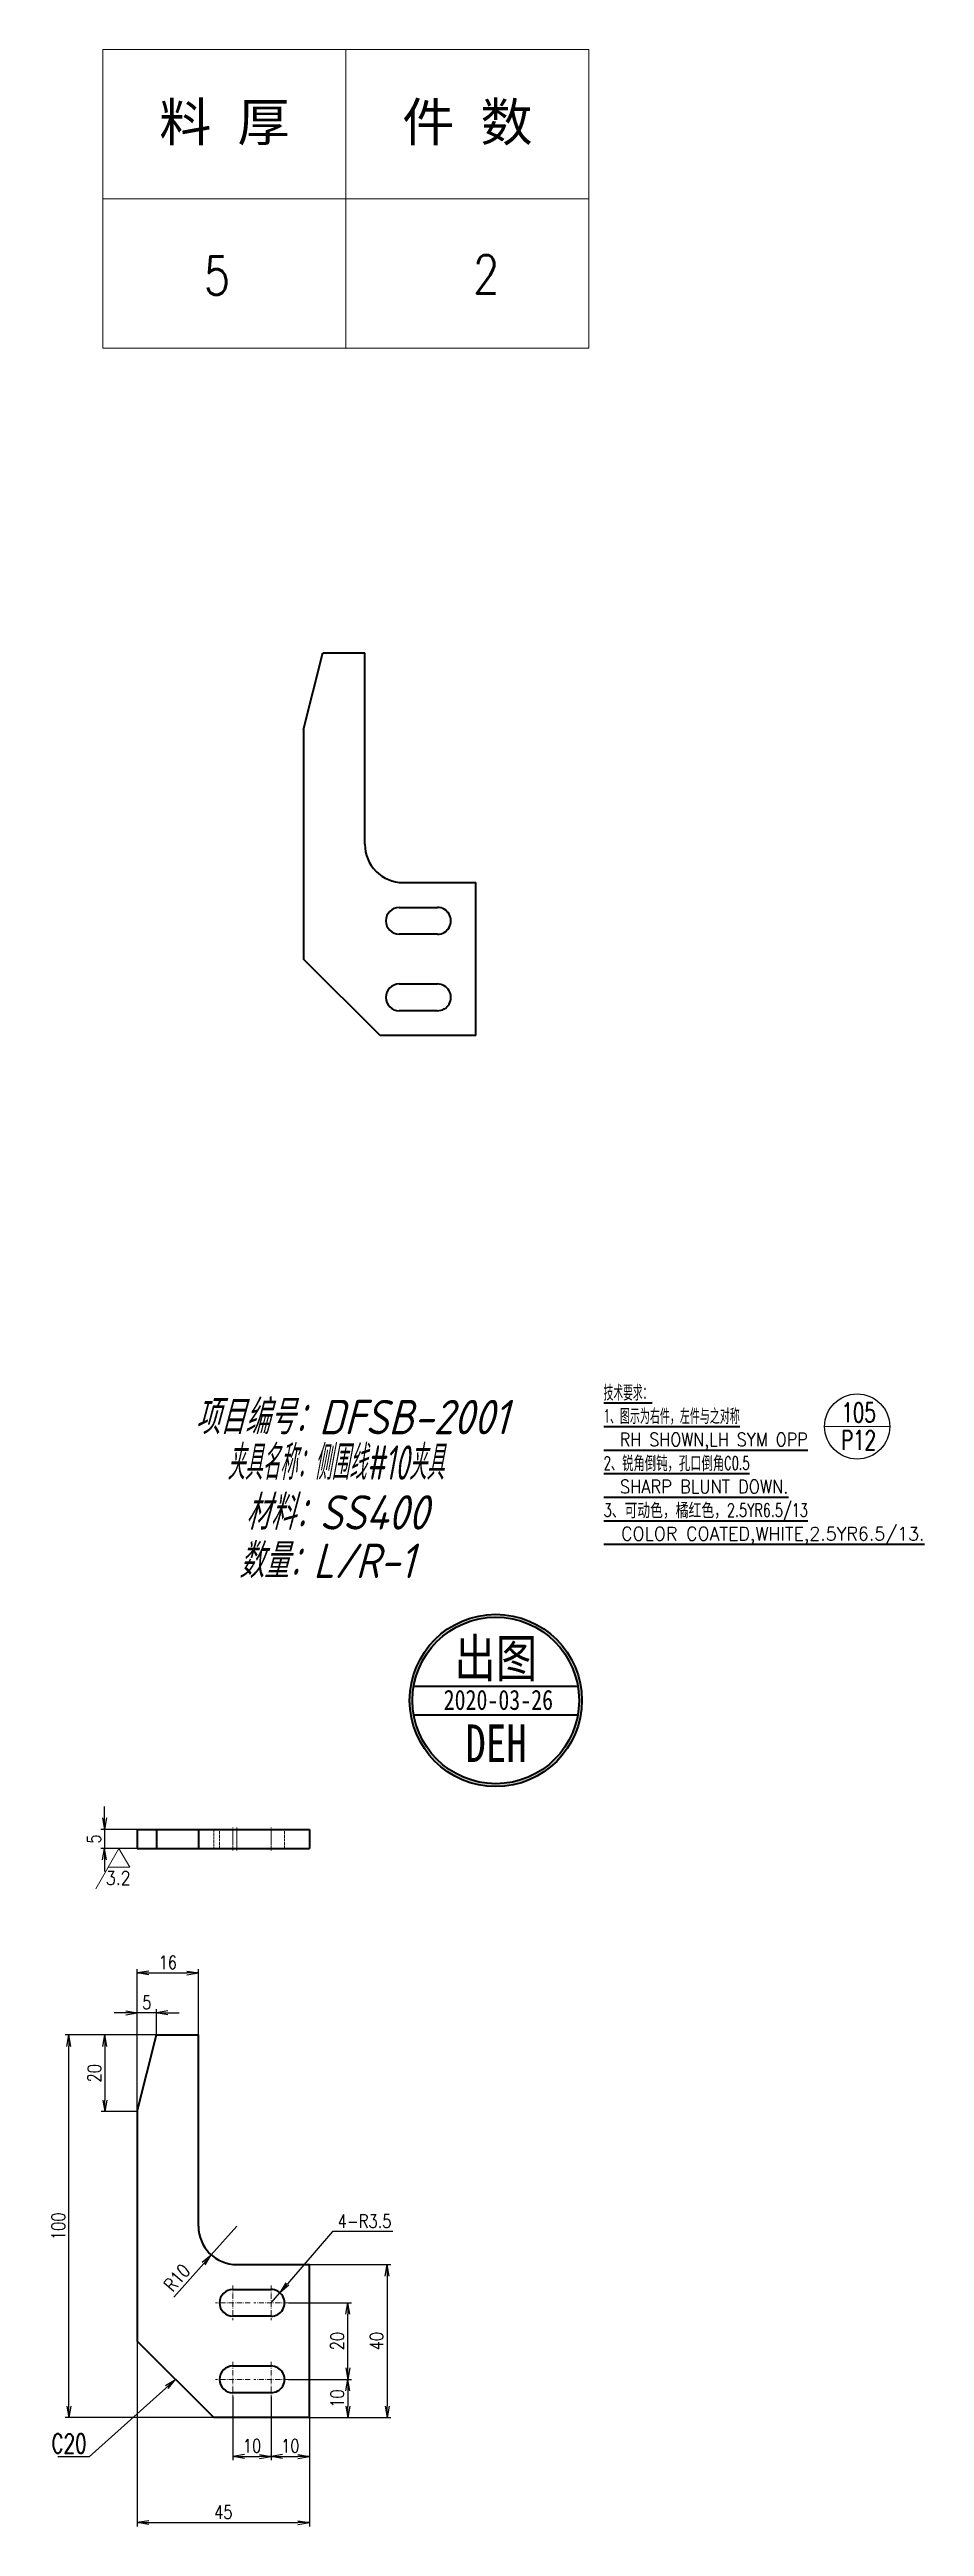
# Model space of a CAD drawing. Header units: millimetres. Extents: x 1333 to 259814012, y -67648877 to 19244933.
# Drawn here: x 47008 to 47237, y -62277 to -61630 of the extents above; entities that cross this region are included whole.
import ezdxf
from ezdxf.enums import TextEntityAlignment as Align

# ---------------------------------------------------------------- set-up
doc = ezdxf.new("R2010")
doc.units = ezdxf.units.MM
doc.header["$LTSCALE"] = 0.5
doc.linetypes.add('DASHDOT', pattern=[18.5, 12, -3, 0.5, -3])
doc.linetypes.add('DASHED', pattern=[15, 12, -3])
doc.layers.add('08', color=1, linetype='Continuous')
doc.layers.add('11', color=3, linetype='Continuous')
for name, color, linetype, lineweight in [('TEXT', 1, 'Continuous', 35), ('印章专用-出图', 1, 'Continuous', 80), ('材质&数量层', 1, 'Continuous', 9), ('标注线', 3, 'Continuous', 18)]:
    doc.layers.add(name, color=color, linetype=linetype, lineweight=lineweight)
doc.styles.add('DIM', font='romans.shx', dxfattribs={"width": 0.8, "bigfont": 'bigfont.shx'})
doc.styles.add('GB', font='gbeitc.shx', dxfattribs={"bigfont": 'gbcbig.shx'})
doc.styles.add('KAI', font='simplex.shx', dxfattribs={"width": 0.8, "bigfont": 'extfont.shx'})
doc.styles.get("Standard").update_dxf_attribs({"font": 'simplex.shx'})
doc.styles.add('国标', font='simfang.ttf', dxfattribs={"width": 0.8})
doc.dimstyles.new('KAI-1', dxfattribs={"dimtxt": 3.5, "dimasz": 3, "dimexe": 1, "dimexo": 0, "dimgap": 1, "dimtad": 1, "dimtoh": 1, "dimdsep": 46, "dimtxsty": 'KAI', "dimblk1": 'OPEN', "dimblk2": 'OPEN', "dimsah": 1, "dimcen": 0, "dimclrd": 7, "dimclre": 7, "dimclrt": 140, "dimaunit": 1, "dimazin": 2, "dimtfac": 0.7, "dimtix": 1, "dimtmove": 0, "dimatfit": 3, "dimldrblk": 'OPEN', "dimfxl": 0, "dimtvp": 1, "dimtolj": 2, "dimarcsym": 0})

msp = doc.modelspace()

# ---------------------------------------------------------------- texts
at = {"color": 3, "lineweight": 13}
for s, width, p, p2 in [('技术要求：', 0.918189, (47152.875, -61982.392), (47165.577, -61982.392)), ('1、图示为右件，左件与之对称', 0.878136, (47152.875, -61988.545), (47188.439, -61988.545)), ('  RH SHOWN,LH SYM OPP', 0.765743, (47152.875, -61994.699), (47206.222, -61994.699)), ('2、锐角倒钝，孔口倒角C0.5', 0.862751, (47152.875, -62000.852), (47190.98, -62000.852)), ('  SHARP BLUNT DOWN.', 0.776399, (47152.875, -62007.005), (47201.141, -62007.005)), ('3、可动色，橘红色，2.5YR6.5/13', 0.853548, (47152.875, -62013.158), (47206.222, -62013.158)), ('  COLOR COATED,WHITE,2.5YR6.5/13.', 0.845351, (47152.875, -62019.312), (47236.706, -62019.312))]:
    msp.add_text(s, height=3.5, dxfattribs=dict(at, width=width)).set_placement(p, p2, align=Align.FIT)
at = {"color": 3, "lineweight": 13, "width": 0.880907}
msp.add_text('3.2', height=3.5, rotation=0.000008, dxfattribs=at).set_placement((47022.765, -62109.264), (47029.225, -62109.264), align=Align.FIT)
at = {"layer": 'TEXT', "linetype": 'Continuous', "lineweight": 9, "width": 0.7}
for s, p in [('105', (47219.486, -61988.398)), ('P12', (47219.486, -61995.605))]:
    msp.add_text(s, height=5, dxfattribs=at).set_placement(p, align=Align.CENTER)
at = {"layer": 'TEXT', "color": 3, "linetype": 'Continuous', "lineweight": 9, "width": 0.7}
msp.add_text('C20', height=5, dxfattribs=at).set_placement((47013.153, -62257.776), align=Align.CENTER)
at = {"layer": '材质&数量层', "style": 'GB'}
for s, p in [('项目编号：DFSB-2001', (47087.003, -61986.585)), ('材料：SS400', (47083.105, -62011.525)), ('数量：L/R-1', (47080.461, -62024.189))]:
    msp.add_text(s, height=9, dxfattribs=at).set_placement(p, align=Align.MIDDLE)
at = {"layer": '材质&数量层', "style": 'GB', "width": 0.7}
msp.add_text('夹具名称：侧围线#10夹具', height=9, dxfattribs=at).set_placement((47082.771, -61998.497), align=Align.MIDDLE)

# ---------------------------------------------------------------- blocks, each defined once
blk = doc.blocks.new('_Open')
at = {"color": 0, "linetype": 'ByBlock', "lineweight": -2}
for p, q in [((-1, 0.17), (0, 0)), ((-1, -0.17), (0, 0)), ((0, 0), (-1, 0))]:
    blk.add_line(p, q, dxfattribs=at)
blk = doc.blocks.new('*D110')
at = {"layer": '08', "color": 7, "lineweight": -2, "transparency": 16777216}
for p, q in [((47075.97, -62208.53), (47097.27, -62208.53)), ((47096.27, -62211.53), (47096.27, -62245.53)), ((47075.97, -62248.53), (47097.27, -62248.53))]:
    blk.add_line(p, q, dxfattribs=at)
at = {"layer": 'Defpoints', "color": 0, "transparency": 16777216}
for p in [(47075.97, -62208.53), (47075.97, -62248.53), (47096.27, -62248.53)]:
    blk.add_point(p, dxfattribs=at)
at = {"layer": '08', "color": 7, "lineweight": -2, "transparency": 16777216, "xscale": 3, "yscale": 3, "zscale": 3}
for p, rotation in [((47096.27, -62208.53), 90), ((47096.27, -62248.53), 270)]:
    blk.add_blockref('_Open', p, dxfattribs=dict(at, rotation=rotation))
at = {"layer": '08', "color": 140, "transparency": 16777216, "insert": (47093.52, -62228.53), "char_height": 3.5, "attachment_point": 5, "rotation": 90, "style": 'KAI'}
blk.add_mtext('\\A2;40', dxfattribs=at)
blk = doc.blocks.new('*D111')
at = {"layer": '08', "color": 7, "lineweight": -2, "transparency": 16777216}
for p, q in [((47030.97, -62228.53), (47030.97, -62276.96)), ((47075.97, -62248.53), (47075.97, -62276.96)), ((47033.97, -62275.96), (47072.97, -62275.96))]:
    blk.add_line(p, q, dxfattribs=at)
at = {"layer": 'Defpoints', "color": 0, "transparency": 16777216}
for p in [(47030.97, -62228.53), (47075.97, -62248.53), (47075.97, -62275.96)]:
    blk.add_point(p, dxfattribs=at)
at = {"layer": '08', "color": 7, "lineweight": -2, "transparency": 16777216, "xscale": 3, "yscale": 3, "zscale": 3, "rotation": 180}
blk.add_blockref('_Open', (47030.97, -62275.96), dxfattribs=at)
at = {"layer": '08', "color": 7, "lineweight": -2, "transparency": 16777216, "xscale": 3, "yscale": 3, "zscale": 3}
blk.add_blockref('_Open', (47075.97, -62275.96), dxfattribs=at)
at = {"layer": '08', "color": 140, "transparency": 16777216, "insert": (47053.47, -62273.21), "char_height": 3.5, "attachment_point": 5, "style": 'KAI'}
blk.add_mtext('\\A2;45', dxfattribs=at)
blk = doc.blocks.new('*D112')
at = {"layer": '08', "color": 7, "lineweight": -2, "transparency": 16777216}
for p, q in [((47030.97, -62168.53), (47030.97, -62131.34)), ((47046.97, -62148.53), (47046.97, -62131.34)), ((47033.97, -62132.34), (47043.97, -62132.34))]:
    blk.add_line(p, q, dxfattribs=at)
at = {"layer": 'Defpoints', "color": 0, "transparency": 16777216}
for p in [(47046.97, -62132.34), (47046.97, -62148.53), (47030.97, -62168.53)]:
    blk.add_point(p, dxfattribs=at)
at = {"layer": '08', "color": 7, "lineweight": -2, "transparency": 16777216, "xscale": 3, "yscale": 3, "zscale": 3, "rotation": 180}
blk.add_blockref('_Open', (47030.97, -62132.34), dxfattribs=at)
at = {"layer": '08', "color": 7, "lineweight": -2, "transparency": 16777216, "xscale": 3, "yscale": 3, "zscale": 3}
blk.add_blockref('_Open', (47046.97, -62132.34), dxfattribs=at)
at = {"layer": '08', "color": 140, "transparency": 16777216, "insert": (47038.97, -62129.59), "char_height": 3.5, "attachment_point": 5, "style": 'KAI'}
blk.add_mtext('\\A2;16', dxfattribs=at)
blk = doc.blocks.new('*D113')
at = {"layer": '08', "color": 7, "lineweight": -2, "transparency": 16777216}
for p, q in [((47035.97, -62148.53), (47021.53, -62148.53)), ((47022.53, -62151.53), (47022.53, -62165.53)), ((47030.97, -62168.53), (47021.53, -62168.53))]:
    blk.add_line(p, q, dxfattribs=at)
at = {"layer": 'Defpoints', "color": 0, "transparency": 16777216}
for p in [(47035.97, -62148.53), (47022.53, -62168.53), (47030.97, -62168.53)]:
    blk.add_point(p, dxfattribs=at)
at = {"layer": '08', "color": 7, "lineweight": -2, "transparency": 16777216, "xscale": 3, "yscale": 3, "zscale": 3}
for p, rotation in [((47022.53, -62148.53), 90), ((47022.53, -62168.53), 270)]:
    blk.add_blockref('_Open', p, dxfattribs=dict(at, rotation=rotation))
at = {"layer": '08', "color": 140, "transparency": 16777216, "insert": (47019.78, -62158.53), "char_height": 3.5, "attachment_point": 5, "rotation": 90, "style": 'KAI'}
blk.add_mtext('\\A2;20', dxfattribs=at)
blk = doc.blocks.new('*D114')
at = {"layer": '08', "color": 7, "lineweight": -2, "transparency": 16777216}
for p, q in [((47027.97, -62142.78), (47024.97, -62142.78)), ((47030.97, -62168.53), (47030.97, -62141.78)), ((47035.97, -62142.78), (47030.97, -62142.78)), ((47035.97, -62148.53), (47035.97, -62141.78)), ((47038.97, -62142.78), (47041.97, -62142.78))]:
    blk.add_line(p, q, dxfattribs=at)
at = {"layer": 'Defpoints', "color": 0, "transparency": 16777216}
for p in [(47030.97, -62142.78), (47035.97, -62148.53), (47030.97, -62168.53)]:
    blk.add_point(p, dxfattribs=at)
at = {"layer": '08', "color": 7, "lineweight": -2, "transparency": 16777216, "xscale": 3, "yscale": 3, "zscale": 3}
blk.add_blockref('_Open', (47030.97, -62142.78), dxfattribs=at)
at = {"layer": '08', "color": 7, "lineweight": -2, "transparency": 16777216, "xscale": 3, "yscale": 3, "zscale": 3, "rotation": 180}
blk.add_blockref('_Open', (47035.97, -62142.78), dxfattribs=at)
at = {"layer": '08', "color": 140, "transparency": 16777216, "insert": (47033.47, -62140.03), "char_height": 3.5, "attachment_point": 5, "style": 'KAI'}
blk.add_mtext('\\A2;5', dxfattribs=at)
blk = doc.blocks.new('*D115')
at = {"layer": '08', "color": 7, "lineweight": -2, "transparency": 16777216}
for p, q in [((47035.97, -62148.53), (47012.1, -62148.53)), ((47013.1, -62245.53), (47013.1, -62151.53)), ((47050.97, -62248.53), (47012.1, -62248.53))]:
    blk.add_line(p, q, dxfattribs=at)
at = {"layer": 'Defpoints', "color": 0, "transparency": 16777216}
for p in [(47013.1, -62148.53), (47035.97, -62148.53), (47050.97, -62248.53)]:
    blk.add_point(p, dxfattribs=at)
at = {"layer": '08', "color": 7, "lineweight": -2, "transparency": 16777216, "xscale": 3, "yscale": 3, "zscale": 3}
for p, rotation in [((47013.1, -62148.53), 90), ((47013.1, -62248.53), 270)]:
    blk.add_blockref('_Open', p, dxfattribs=dict(at, rotation=rotation))
at = {"layer": '08', "color": 140, "transparency": 16777216, "insert": (47010.35, -62198.53), "char_height": 3.5, "attachment_point": 5, "rotation": 90, "style": 'KAI'}
blk.add_mtext('\\A2;100', dxfattribs=at)
blk = doc.blocks.new('*D116')
at = {"layer": '08', "color": 7, "lineweight": -2, "transparency": 16777216}
for p, q in [((47056.97, -62198.53), (47050.34, -62206.01)), ((47040.51, -62217.08), (47048.35, -62208.25))]:
    blk.add_line(p, q, dxfattribs=at)
at = {"layer": 'Defpoints', "color": 0, "transparency": 16777216}
for p in [(47056.97, -62198.53), (47050.34, -62206.01)]:
    blk.add_point(p, dxfattribs=at)
at = {"layer": '08', "color": 7, "lineweight": -2, "transparency": 16777216, "xscale": 3, "yscale": 3, "zscale": 3, "rotation": 48.41763951298385}
blk.add_blockref('_Open', (47050.34, -62206.01), dxfattribs=at)
at = {"layer": '08', "color": 140, "transparency": 16777216, "insert": (47041.38, -62211.96), "char_height": 3.5, "attachment_point": 5, "rotation": 48.41764, "style": 'KAI'}
blk.add_mtext('\\A2;R10', dxfattribs=at)
blk = doc.blocks.new('*D117')
at = {"layer": '08', "color": 7, "lineweight": -2, "transparency": 16777216}
for p, q in [((47065.97, -62243.08), (47065.97, -62259.65)), ((47075.97, -62248.53), (47075.97, -62259.65)), ((47068.97, -62258.65), (47072.97, -62258.65))]:
    blk.add_line(p, q, dxfattribs=at)
at = {"layer": 'Defpoints', "color": 0, "transparency": 16777216}
for p in [(47065.97, -62243.08), (47075.97, -62248.53), (47075.97, -62258.65)]:
    blk.add_point(p, dxfattribs=at)
at = {"layer": '08', "color": 7, "lineweight": -2, "transparency": 16777216, "xscale": 3, "yscale": 3, "zscale": 3, "rotation": 180}
blk.add_blockref('_Open', (47065.97, -62258.65), dxfattribs=at)
at = {"layer": '08', "color": 7, "lineweight": -2, "transparency": 16777216, "xscale": 3, "yscale": 3, "zscale": 3}
blk.add_blockref('_Open', (47075.97, -62258.65), dxfattribs=at)
at = {"layer": '08', "color": 140, "transparency": 16777216, "insert": (47070.97, -62255.9), "char_height": 3.5, "attachment_point": 5, "style": 'KAI'}
blk.add_mtext('\\A2;10', dxfattribs=at)
blk = doc.blocks.new('*D118')
at = {"layer": '08', "color": 7, "lineweight": -2, "transparency": 16777216}
for p, q in [((47055.97, -62243.08), (47055.97, -62259.65)), ((47065.97, -62243.08), (47065.97, -62259.65)), ((47058.97, -62258.65), (47062.97, -62258.65))]:
    blk.add_line(p, q, dxfattribs=at)
at = {"layer": 'Defpoints', "color": 0, "transparency": 16777216}
for p in [(47055.97, -62243.08), (47065.97, -62243.08), (47065.97, -62258.65)]:
    blk.add_point(p, dxfattribs=at)
at = {"layer": '08', "color": 7, "lineweight": -2, "transparency": 16777216, "xscale": 3, "yscale": 3, "zscale": 3, "rotation": 180}
blk.add_blockref('_Open', (47055.97, -62258.65), dxfattribs=at)
at = {"layer": '08', "color": 7, "lineweight": -2, "transparency": 16777216, "xscale": 3, "yscale": 3, "zscale": 3}
blk.add_blockref('_Open', (47065.97, -62258.65), dxfattribs=at)
at = {"layer": '08', "color": 140, "transparency": 16777216, "insert": (47060.97, -62255.9), "char_height": 3.5, "attachment_point": 5, "style": 'KAI'}
blk.add_mtext('\\A2;10', dxfattribs=at)
blk = doc.blocks.new('*D119')
at = {"layer": '08', "color": 7, "lineweight": -2, "transparency": 16777216}
for p, q in [((47070.52, -62238.53), (47087.01, -62238.53)), ((47086.01, -62241.53), (47086.01, -62245.53)), ((47075.97, -62248.53), (47087.01, -62248.53))]:
    blk.add_line(p, q, dxfattribs=at)
at = {"layer": 'Defpoints', "color": 0, "transparency": 16777216}
for p in [(47070.52, -62238.53), (47075.97, -62248.53), (47086.01, -62248.53)]:
    blk.add_point(p, dxfattribs=at)
at = {"layer": '08', "color": 7, "lineweight": -2, "transparency": 16777216, "xscale": 3, "yscale": 3, "zscale": 3}
for p, rotation in [((47086.01, -62238.53), 90), ((47086.01, -62248.53), 270)]:
    blk.add_blockref('_Open', p, dxfattribs=dict(at, rotation=rotation))
at = {"layer": '08', "color": 140, "transparency": 16777216, "insert": (47083.26, -62243.53), "char_height": 3.5, "attachment_point": 5, "rotation": 90, "style": 'KAI'}
blk.add_mtext('\\A2;10', dxfattribs=at)
blk = doc.blocks.new('*D120')
at = {"layer": '08', "color": 7, "lineweight": -2, "transparency": 16777216}
for p, q in [((47070.52, -62218.53), (47087.01, -62218.53)), ((47086.01, -62235.53), (47086.01, -62221.53)), ((47070.52, -62238.53), (47087.01, -62238.53))]:
    blk.add_line(p, q, dxfattribs=at)
at = {"layer": 'Defpoints', "color": 0, "transparency": 16777216}
for p in [(47070.52, -62218.53), (47086.01, -62218.53), (47070.52, -62238.53)]:
    blk.add_point(p, dxfattribs=at)
at = {"layer": '08', "color": 7, "lineweight": -2, "transparency": 16777216, "xscale": 3, "yscale": 3, "zscale": 3}
for p, rotation in [((47086.01, -62218.53), 90), ((47086.01, -62238.53), 270)]:
    blk.add_blockref('_Open', p, dxfattribs=dict(at, rotation=rotation))
at = {"layer": '08', "color": 140, "transparency": 16777216, "insert": (47083.26, -62228.53), "char_height": 3.5, "attachment_point": 5, "rotation": 90, "style": 'KAI'}
blk.add_mtext('\\A2;20', dxfattribs=at)
blk = doc.blocks.new('*D121')
at = {"layer": '08', "color": 7, "lineweight": -2, "transparency": 16777216}
for p, q in [((47081.98, -62199.93), (47070.21, -62213.6)), ((47097.78, -62199.93), (47081.98, -62199.93)), ((47065.97, -62218.53), (47068.26, -62215.88))]:
    blk.add_line(p, q, dxfattribs=at)
at = {"layer": 'Defpoints', "color": 0, "transparency": 16777216}
for p in [(47065.97, -62218.53), (47068.26, -62215.88)]:
    blk.add_point(p, dxfattribs=at)
at = {"layer": '08', "color": 7, "lineweight": -2, "transparency": 16777216, "xscale": 3, "yscale": 3, "zscale": 3, "rotation": 229.2910003071759}
blk.add_blockref('_Open', (47068.26, -62215.88), dxfattribs=at)
at = {"layer": '08', "color": 140, "transparency": 16777216, "insert": (47090.38, -62197.18), "char_height": 3.5, "attachment_point": 5, "style": 'KAI'}
blk.add_mtext('\\A2;4-R3.5', dxfattribs=at)
blk = doc.blocks.new('*D122')
at = {"layer": '08', "color": 7, "lineweight": -2, "transparency": 16777216}
for p, q in [((47022.42, -62091.81), (47022.42, -62088.81)), ((47030.97, -62094.81), (47021.42, -62094.81)), ((47022.42, -62094.81), (47022.42, -62099.81)), ((47030.97, -62099.81), (47021.42, -62099.81)), ((47022.42, -62102.81), (47022.42, -62105.81))]:
    blk.add_line(p, q, dxfattribs=at)
at = {"layer": 'Defpoints', "color": 0, "transparency": 16777216}
for p in [(47030.97, -62094.81), (47022.42, -62099.81), (47030.97, -62099.81)]:
    blk.add_point(p, dxfattribs=at)
at = {"layer": '08', "color": 7, "lineweight": -2, "transparency": 16777216, "xscale": 3, "yscale": 3, "zscale": 3}
for p, rotation in [((47022.42, -62094.81), 270), ((47022.42, -62099.81), 90)]:
    blk.add_blockref('_Open', p, dxfattribs=dict(at, rotation=rotation))
at = {"layer": '08', "color": 140, "transparency": 16777216, "insert": (47019.67, -62097.31), "char_height": 3.5, "attachment_point": 5, "rotation": 90, "style": 'KAI'}
blk.add_mtext('\\A2;5', dxfattribs=at)
blk = doc.blocks.new('ccd2')
at = {"color": 3, "lineweight": 13, "ltscale": 0.303109}
blk.add_line((53697.91, -20368.76), (53691.85, -20379.26), dxfattribs=at)
at = {"color": 3, "lineweight": 13, "ltscale": 0.141451}
for p, q in [((53700.74, -20373.66), (53695.08, -20373.66)), ((53697.91, -20368.76), (53700.74, -20373.66))]:
    blk.add_line(p, q, dxfattribs=at)
blk = doc.blocks.new('出图章')
at = {"layer": '印章专用-出图'}
h = blk.add_hatch(color=256, dxfattribs=at)
h.paths.add_polyline_path([(-15, 0, 1), (15, 0, 1)])
h.paths.add_polyline_path([(14.5, 0, -1), (-14.5, 0, -1)], flags=16)
h.paths.add_polyline_path([(-7.31, -12.35), (7.41, -12.35), (7.41, -2.73), (-7.31, -2.73)], flags=8)
at = {"layer": '印章专用-出图', "lineweight": 35}
for p, q in [((-14.28, 2.5), (14.28, 2.5)), ((-14.28, -2.5), (14.28, -2.5))]:
    blk.add_line(p, q, dxfattribs=at)
for radius in [15, 14.5]:
    blk.add_circle((0, 0), radius, dxfattribs=at)
at = {"layer": '印章专用-出图', "color": 4, "style": '国标', "width": 0.8}
blk.add_text('DEH', height=6.562, dxfattribs=at).set_placement((0.05, -10.74), align=Align.CENTER)
at = {"layer": '印章专用-出图', "color": 3, "style": '国标', "width": 0.8}
blk.add_attdef('出图', text='', height=6.6, dxfattribs=at).set_placement((0, 7.35), align=Align.MIDDLE_CENTER)
at = {"layer": '印章专用-出图', "color": 2, "style": '国标', "width": 0.8}
blk.add_attdef('XXXX.XX.XX', text='', height=3.5, dxfattribs=at).set_placement((0.45, 0.1), align=Align.MIDDLE_CENTER)
blk = doc.blocks.new('YZ-CT')
at = {"layer": '印章专用-出图'}
blk.add_blockref('出图章', (0.63, 0), dxfattribs=at).add_auto_attribs({'出图': '出图', 'XXXX.XX.XX': '2020-03-26'})
blk = doc.blocks.new('*T123')
at = {"color": 0, "linetype": 'ByBlock', "lineweight": -2, "transparency": 16777216}
for p, q in [((0, 0), (127, 0)), ((0, 0), (0, -78)), ((63.5, 0), (63.5, -78)), ((127, 0), (127, -78)), ((0, -39), (127, -39)), ((0, -78), (127, -78))]:
    blk.add_line(p, q, dxfattribs=at)
at = {"color": 0, "transparency": 16777216, "char_height": 10, "width": 60.5, "attachment_point": 5}
for s, insert in [('{\\fSimSun|b0|i0|c134|p2;料 厚}', (31.75, -19.5)), ('{\\fSimSun|b0|i0|c134|p2;件 数}', (95.25, -19.5))]:
    blk.add_mtext(s, dxfattribs=dict(at, insert=insert))
blk = doc.blocks.new('拆图参数')
blk.add_blockref('*T123', (-63.5, 78))
at = {"style": 'DIM', "width": 0.8}
blk.add_attdef('6', text='', height=10, dxfattribs=at).set_placement((-37.13, 18.91), align=Align.MIDDLE_LEFT)
blk.add_attdef('1', text='', height=10, dxfattribs=at).set_placement((36.65, 19.27), align=Align.MIDDLE_CENTER)

# ---------------------------------------------------------------- dimensions: what is measured, and where the dimension line sits
at = {"layer": '08', "color": 2}
for base, p1, p2, picture, middle in [((47022.418, -62099.814), (47030.974, -62094.814), (47030.974, -62099.814), '*D122', (47019.668, -62097.314)), ((47013.103, -62148.53), (47050.974, -62248.53), (47035.974, -62148.53), '*D115', (47010.353, -62198.53)), ((47022.526, -62168.53), (47035.974, -62148.53), (47030.974, -62168.53), '*D113', (47019.776, -62158.53)), ((47096.275, -62248.53), (47075.974, -62208.53), (47075.974, -62248.53), '*D110', (47093.525, -62228.53)), ((47086.014, -62218.53), (47070.524, -62238.53), (47070.524, -62218.53), '*D120', (47083.264, -62228.53)), ((47086.014, -62248.53), (47070.524, -62238.53), (47075.974, -62248.53), '*D119', (47083.264, -62243.53))]:
    dim = msp.add_linear_dim(base=base, p1=p1, p2=p2, angle=90, dimstyle='KAI-1', dxfattribs=at)
    dim.commit()
    dim.dimension.update_dxf_attribs({"geometry": picture, "text_midpoint": middle})
for base, p1, p2, picture, middle in [((47046.974, -62132.337), (47030.974, -62168.53), (47046.974, -62148.53), '*D112', (47038.974, -62129.587)), ((47030.974, -62142.785), (47035.974, -62148.53), (47030.974, -62168.53), '*D114', (47033.474, -62140.035)), ((47075.974, -62275.96), (47030.974, -62228.53), (47075.974, -62248.53), '*D111', (47053.474, -62273.21)), ((47065.974, -62258.65), (47055.974, -62243.08), (47065.974, -62243.08), '*D118', (47060.974, -62255.9)), ((47075.974, -62258.65), (47065.974, -62243.08), (47075.974, -62248.53), '*D117', (47070.974, -62255.9))]:
    dim = msp.add_linear_dim(base=base, p1=p1, p2=p2, dimstyle='KAI-1', dxfattribs=at)
    dim.commit()
    dim.dimension.update_dxf_attribs({"geometry": picture, "text_midpoint": middle})
dim = msp.add_radius_dim(center=(47065.974, -62218.53), mpoint=(47068.256, -62215.877), dimstyle='KAI-1', override={"dimgap": 1, "dimdec": 2, "dimzin": 8, "dimpost": '4-R<>', "dimtol": 0, "dimlim": 0, "dimtp": 0, "dimtm": 0, "dimtfac": 1}, dxfattribs=at)
dim.commit()
dim.dimension.update_dxf_attribs({"geometry": '*D121', "text_midpoint": (47090.377, -62199.93), "dimtype": 164})
dim = msp.add_radius_dim(center=(47056.974, -62198.53), mpoint=(47050.337, -62206.01), dimstyle='KAI-1', dxfattribs=at)
dim.commit()
dim.dimension.update_dxf_attribs({"geometry": '*D116', "text_midpoint": (47041.377, -62211.964)})

# ---------------------------------------------------------------- linework, layer by layer
at = {"color": 7, "lineweight": 35}
for p, q in [((47074.453, -61807.422), (47079.453, -61787.422)), ((47090.453, -61837.422), (47090.453, -61787.422)), ((47074.453, -61807.422), (47074.453, -61867.422)), ((47119.453, -61887.422), (47119.453, -61847.422)), ((47094.453, -61887.422), (47074.453, -61867.422)), ((47119.453, -61887.422), (47094.453, -61887.422)), ((47030.974, -62168.53), (47035.974, -62148.53)), ((47046.974, -62198.53), (47046.974, -62148.53)), ((47030.974, -62168.53), (47030.974, -62228.53)), ((47075.974, -62248.53), (47075.974, -62208.53)), ((47050.974, -62248.53), (47030.974, -62228.53)), ((47075.974, -62248.53), (47050.974, -62248.53))]:
    msp.add_line(p, q, dxfattribs=at)
at = {"color": 7, "lineweight": 35, "ltscale": 0.275}
for p, q in [((47079.453, -61787.422), (47090.453, -61787.422)), ((47035.974, -62094.814), (47046.974, -62094.814)), ((47035.974, -62099.814), (47046.974, -62099.814)), ((47035.974, -62148.53), (47046.974, -62148.53))]:
    msp.add_line(p, q, dxfattribs=at)
at = {"color": 7, "lineweight": 35, "ltscale": 0.475}
for p, q in [((47100.453, -61847.422), (47119.453, -61847.422)), ((47056.974, -62094.814), (47075.974, -62094.814)), ((47056.974, -62099.814), (47075.974, -62099.814)), ((47056.974, -62208.53), (47075.974, -62208.53))]:
    msp.add_line(p, q, dxfattribs=at)
at = {"color": 7, "lineweight": 35, "ltscale": 0.25}
for p, q in [((47099.453, -61853.922), (47109.453, -61853.922)), ((47109.453, -61860.922), (47099.453, -61860.922)), ((47099.453, -61873.922), (47109.453, -61873.922)), ((47109.453, -61880.922), (47099.453, -61880.922)), ((47046.974, -62094.814), (47056.974, -62094.814)), ((47046.974, -62099.814), (47056.974, -62099.814)), ((47055.974, -62215.03), (47065.974, -62215.03)), ((47065.974, -62222.03), (47055.974, -62222.03)), ((47055.974, -62235.03), (47065.974, -62235.03)), ((47065.974, -62242.03), (47055.974, -62242.03))]:
    msp.add_line(p, q, dxfattribs=at)
at = {"color": 3, "lineweight": 35, "ltscale": 0.31754}
msp.add_line((47152.875, -61983.392), (47165.577, -61983.392), dxfattribs=at)
at = {"color": 3, "lineweight": 35}
for p, q in [((47152.875, -61989.545), (47188.439, -61989.545)), ((47152.875, -61995.699), (47206.222, -61995.699)), ((47152.875, -62001.852), (47190.98, -62001.852)), ((47152.875, -62008.005), (47201.141, -62008.005)), ((47152.875, -62014.158), (47206.222, -62014.158)), ((47152.875, -62020.312), (47236.706, -62020.312))]:
    msp.add_line(p, q, dxfattribs=at)
at = {"color": 7, "lineweight": 35, "ltscale": 0.125}
for p, q in [((47030.974, -62094.814), (47035.974, -62094.814)), ((47030.974, -62094.814), (47030.974, -62099.814)), ((47035.974, -62094.814), (47035.974, -62099.814)), ((47046.974, -62094.814), (47046.974, -62099.814)), ((47075.974, -62094.814), (47075.974, -62099.814)), ((47030.974, -62099.814), (47035.974, -62099.814))]:
    msp.add_line(p, q, dxfattribs=at)
at = {"color": 2, "linetype": 'DASHED', "lineweight": 13, "ltscale": 0.125}
for p, q in [((47050.974, -62094.814), (47050.974, -62099.814)), ((47052.474, -62099.814), (47052.474, -62094.814)), ((47052.474, -62099.814), (47052.474, -62094.814)), ((47055.974, -62099.814), (47055.974, -62094.814)), ((47055.974, -62099.814), (47055.974, -62094.814)), ((47055.974, -62099.814), (47055.974, -62094.814)), ((47055.974, -62099.814), (47055.974, -62094.814)), ((47065.974, -62099.814), (47065.974, -62094.814)), ((47065.974, -62099.814), (47065.974, -62094.814)), ((47065.974, -62099.814), (47065.974, -62094.814)), ((47065.974, -62099.814), (47065.974, -62094.814)), ((47069.474, -62099.814), (47069.474, -62094.814)), ((47069.474, -62099.814), (47069.474, -62094.814))]:
    msp.add_line(p, q, dxfattribs=at)
at = {"color": 1, "linetype": 'DASHDOT', "lineweight": 13, "ltscale": 0.15}
for p, q in [((47055.974, -62100.314), (47055.974, -62094.314)), ((47065.974, -62100.314), (47065.974, -62094.314))]:
    msp.add_line(p, q, dxfattribs=at)
at = {"color": 1, "linetype": 'DASHDOT', "lineweight": 13, "ltscale": 0.150015}
msp.add_line((47056.974, -62094.314), (47056.974, -62100.315), dxfattribs=at)
at = {"color": 7, "lineweight": 13, "ltscale": 0.125}
msp.add_line((47056.974, -62094.814), (47056.974, -62099.814), dxfattribs=at)
at = {"color": 1, "linetype": 'DASHDOT', "lineweight": 13, "ltscale": 0.227499}
for p, q in [((47055.974, -62213.98), (47055.974, -62223.08)), ((47065.974, -62213.98), (47065.974, -62223.08)), ((47060.524, -62218.53), (47051.424, -62218.53)), ((47070.524, -62218.53), (47061.424, -62218.53)), ((47055.974, -62233.98), (47055.974, -62243.08)), ((47065.974, -62233.98), (47065.974, -62243.08)), ((47060.524, -62238.53), (47051.424, -62238.53)), ((47070.524, -62238.53), (47061.424, -62238.53))]:
    msp.add_line(p, q, dxfattribs=at)
at = {"color": 7, "lineweight": 35}
for centre, radius, start, end in [((47100.453, -61837.422), 10, 179.999995, 269.999997), ((47099.453, -61857.422), 3.5, 90.000003, 269.999997), ((47109.453, -61857.422), 3.5, 269.999997, 90.000003), ((47099.453, -61877.422), 3.5, 90.000003, 269.999997), ((47109.453, -61877.422), 3.5, 269.999997, 90.000003), ((47056.974, -62198.53), 10, 179.999995, 269.999997), ((47055.974, -62218.53), 3.5, 90.000003, 269.999997), ((47065.974, -62218.53), 3.5, 269.999997, 90.000003), ((47055.974, -62238.53), 3.5, 90.000003, 269.999997), ((47065.974, -62238.53), 3.5, 269.999997, 90.000003)]:
    msp.add_arc(centre, radius, start, end, dxfattribs=at)
at = {"layer": '08', "color": 3}
msp.add_circle((47219.123, -61989.545), 8.5, dxfattribs=at)
at = {"layer": '11', "lineweight": 9}
msp.add_line((47210.623, -61989.545), (47227.623, -61989.545), dxfattribs=at)

# ---------------------------------------------------------------- block references
at = {"layer": '08', "color": 3}
msp.add_blockref('ccd2', (-6671.716, -41731.056), dxfattribs=at)
at = {"layer": '印章专用-出图', "xscale": 1.500625000015134, "yscale": 1.500625000000582, "zscale": 1.500624999999999}
msp.add_blockref('YZ-CT', (47123.731, -62061.124), dxfattribs=at)
at = {"layer": '标注线'}
msp.add_blockref('拆图参数', (47085.512, -61707.757), dxfattribs=at).add_auto_attribs({'1': '2', '6': '5'})

msp.set_redraw_order([(e.dxf.handle, doc.entitydb.next_handle()) for e in msp.query("TEXT MTEXT ATTDEF DIMENSION ARC_DIMENSION")])  # texts and dimensions are drawn at this point

# ---------------------------------------------------------------- leaders
at = {"layer": '08', "color": 2}
msp.add_leader([(47040.974, -62238.53), (47018.377, -62258.769), (47010.268, -62258.769)], dimstyle='KAI-1', override={"dimgap": 1, "dimtad": 0}, dxfattribs=at)

doc.saveas('drawing.dxf')
